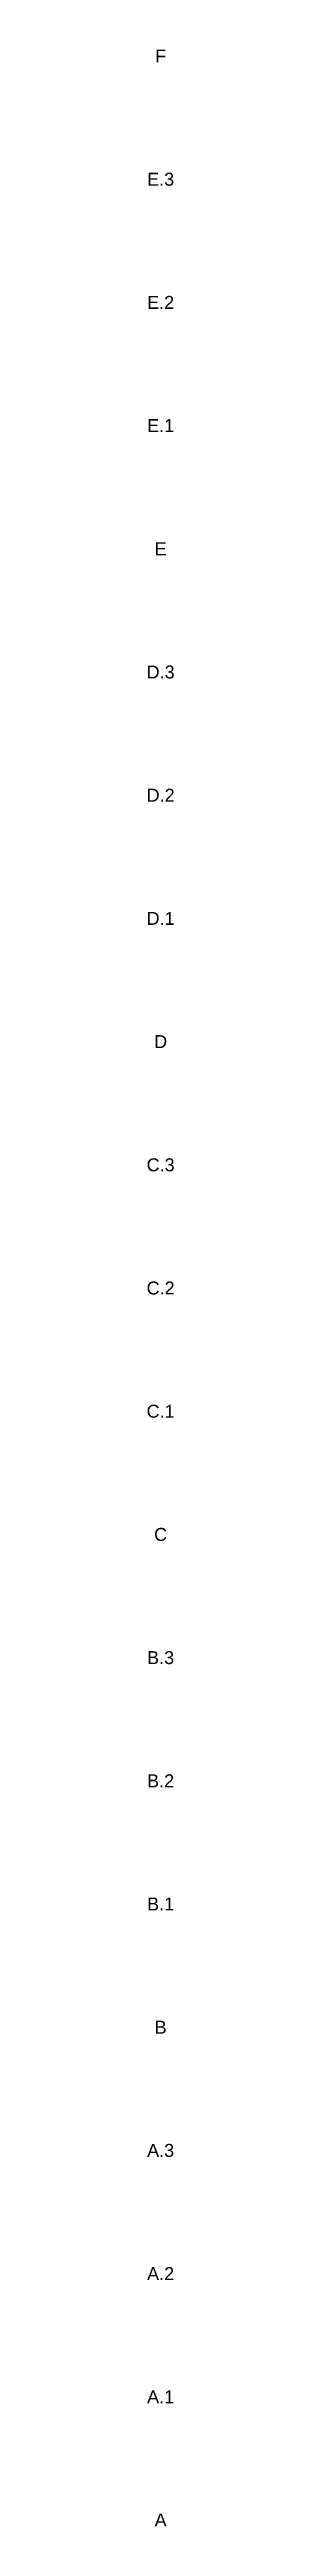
# Model space of a CAD drawing. Header units: millimetres. Extents: x 325046 to 1268204, y 1875583 to 2761998.
# Drawn here: x 556706 to 558011, y 2470578 to 2591208 of the extents above; entities that cross this region are included whole.
import ezdxf
from ezdxf.enums import TextEntityAlignment as Align

# ---------------------------------------------------------------- set-up
doc = ezdxf.new("R2010")
doc.units = ezdxf.units.MM
doc.header["$LTSCALE"] = 100
doc.layers.add('Popis OS', color=7, linetype='Continuous', true_color=0xbd0a5d)
doc.styles.add('ARIL-TENKÝ', font='arial.ttf')

msp = doc.modelspace()

# ---------------------------------------------------------------- texts
at = {"layer": 'Popis OS', "linetype": 'ByBlock', "style": 'ARIL-TENKÝ'}
for s, p in [('F', (557365.1, 2590892.7)), ('E.3', (557365.1, 2584892.7)), ('E.2', (557365.1, 2578892.7)), ('E.1', (557365.1, 2572892.7)), ('E', (557365.1, 2566892.7)), ('D.3', (557365.1, 2560892.7)), ('D.2', (557365.1, 2554892.7)), ('D.1', (557365.1, 2548892.7)), ('D', (557365.1, 2542892.7)), ('C.3', (557365.1, 2536892.7)), ('C.2', (557365.1, 2530892.7)), ('C.1', (557365.1, 2524892.7)), ('C', (557365.1, 2518892.7)), ('B.3', (557365.1, 2512892.7)), ('B.2', (557365.1, 2506892.7)), ('B.1', (557365.1, 2500892.7)), ('B', (557365.1, 2494892.7)), ('A.3', (557365.1, 2488892.7)), ('A.2', (557365.1, 2482892.7)), ('A.1', (557365.1, 2476892.7)), ('A', (557365.1, 2470892.7))]:
    msp.add_text(s, height=630, dxfattribs=at).set_placement(p, align=Align.MIDDLE_CENTER)

doc.saveas('drawing.dxf')
